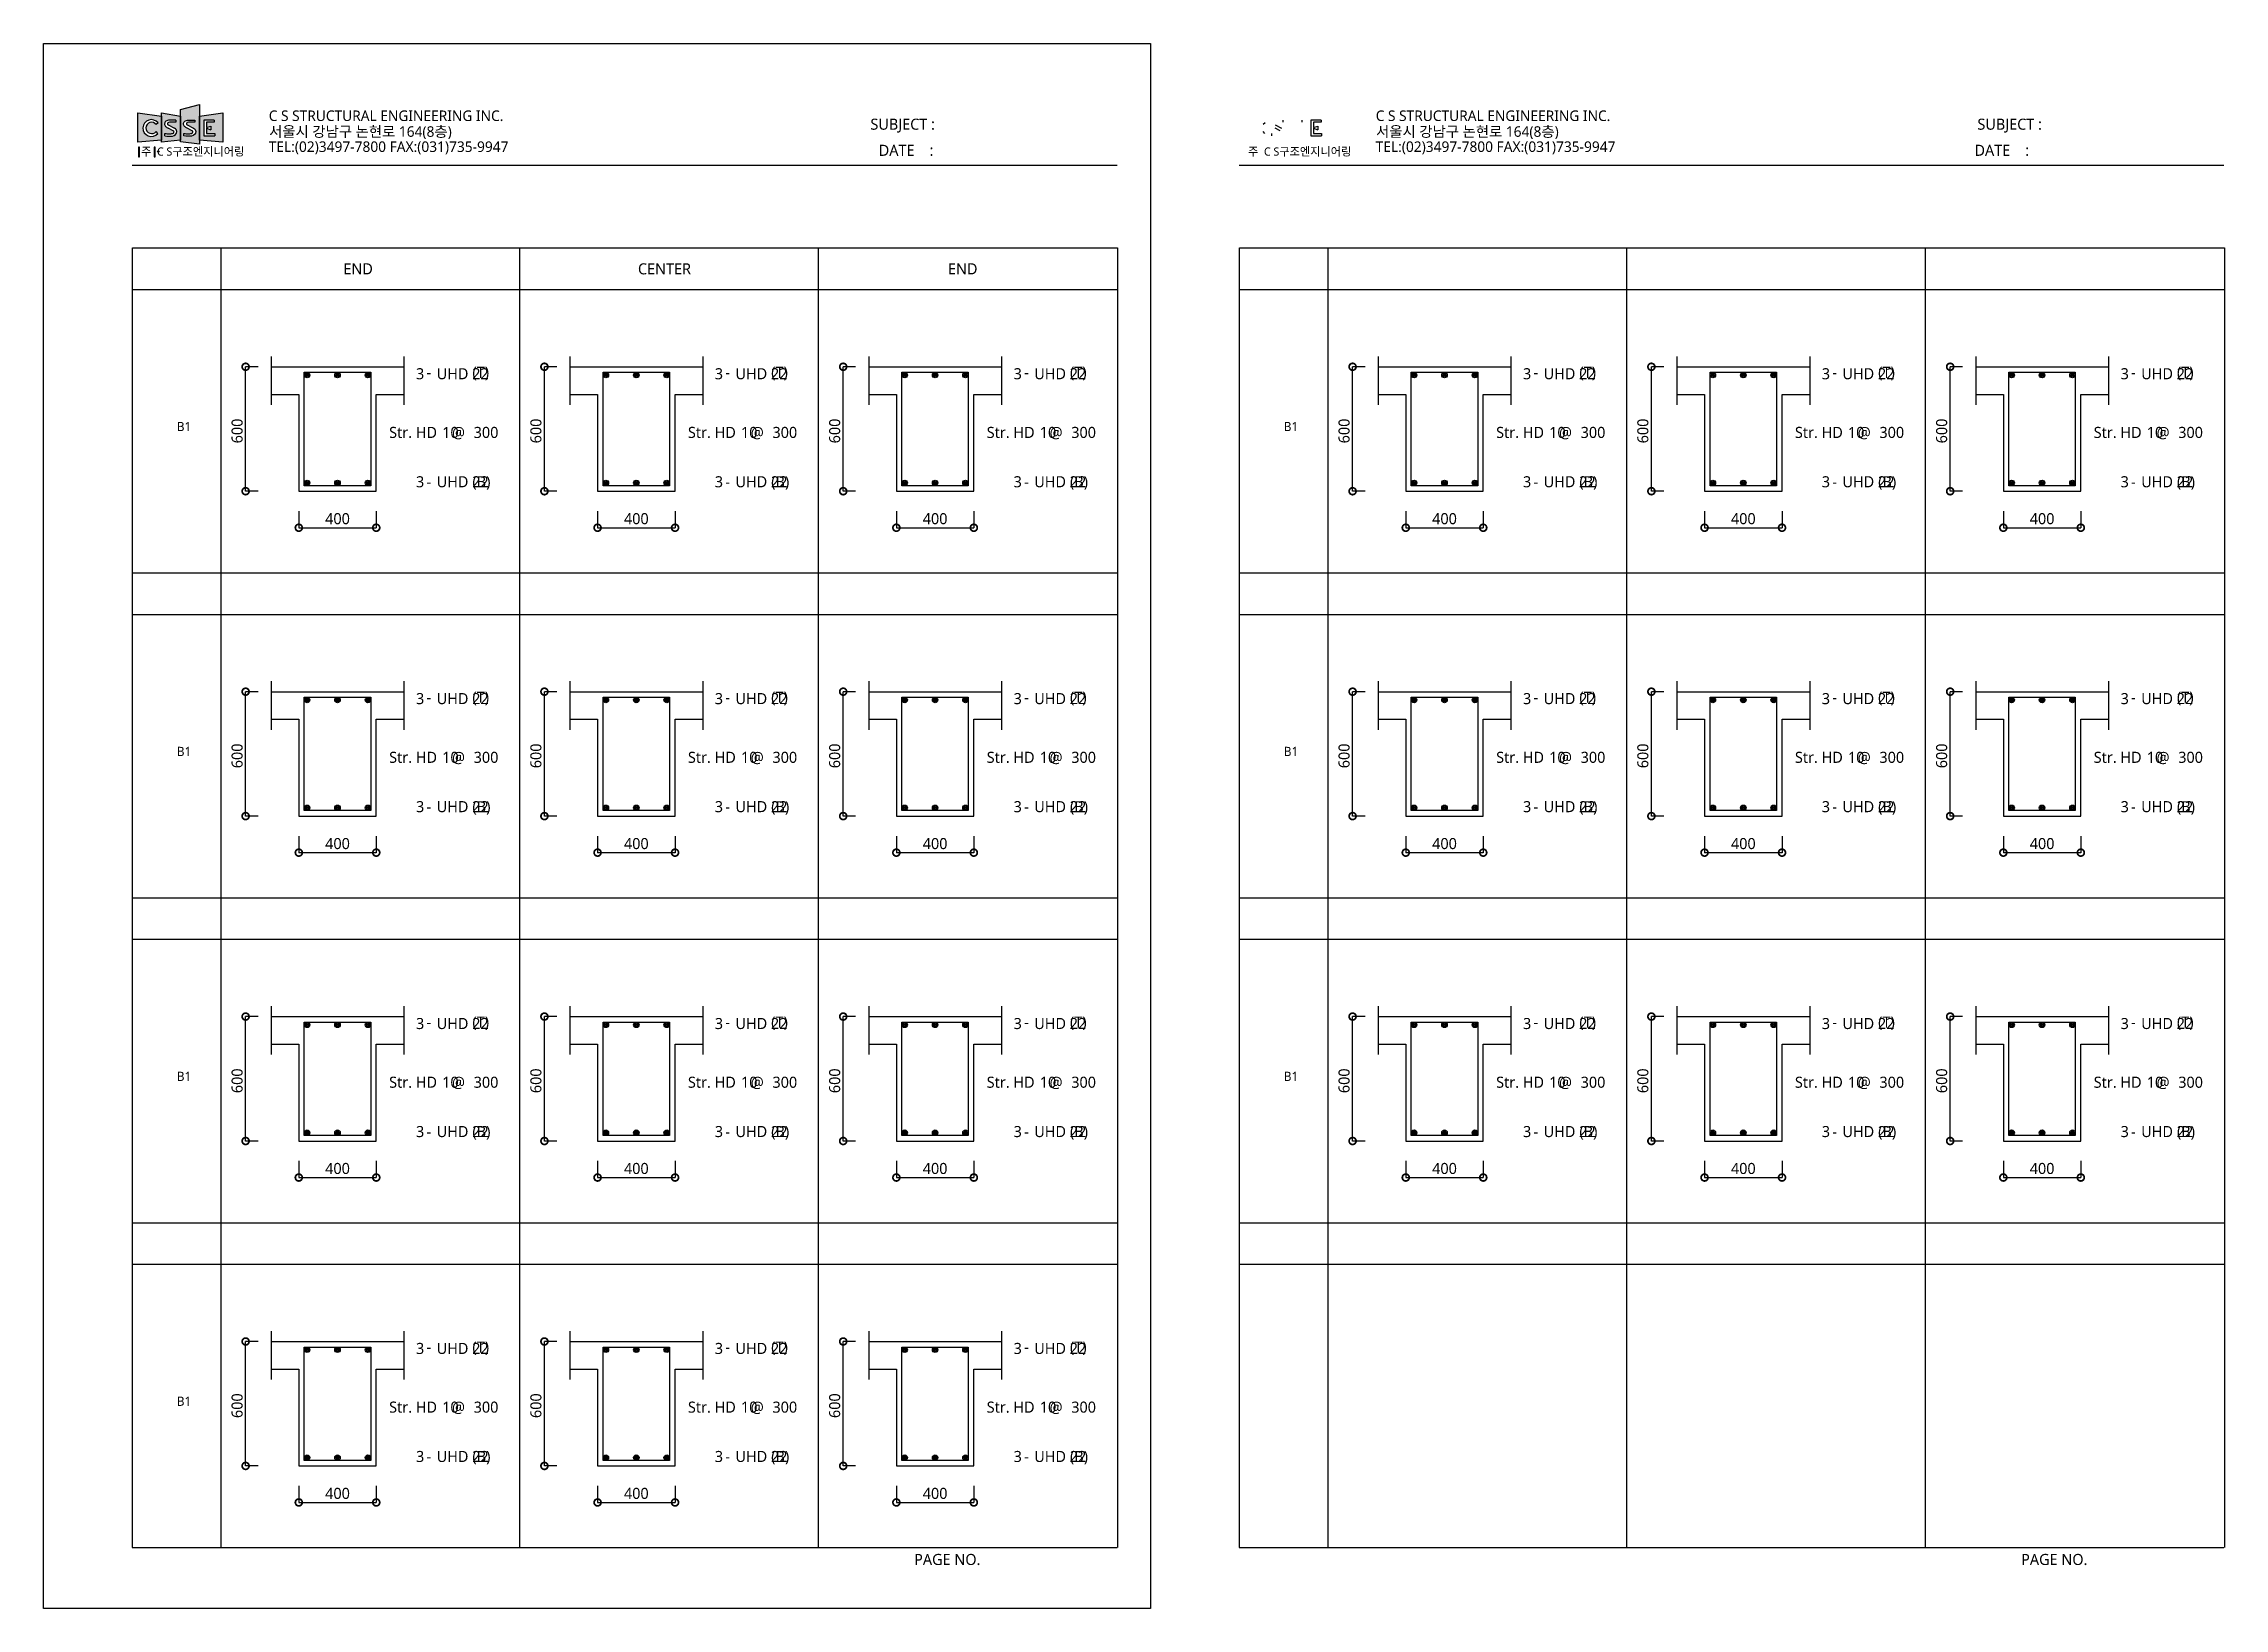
# Model space of a CAD drawing. Extents: x 0 to 7883, y 0 to 5659.
import ezdxf

# ---------------------------------------------------------------- set-up
doc = ezdxf.new("R2010")
doc.units = 0
doc.header["$LTSCALE"] = 50
doc.header["$MEASUREMENT"] = 0
doc.layers.get('0').update_dxf_attribs({"linetype": 'CONTINUOUS'})
for name, color, linetype in [('2', 2, 'CONTINUOUS'), ('DIM', 7, 'CONTINUOUS'), ('edit', 1, 'CONTINUOUS'), ('H', 9, 'CONTINUOUS'), ('TEXT', 3, 'CONTINUOUS')]:
    doc.layers.add(name, color=color, linetype=linetype)
doc.styles.add('12', font='malgun.ttf')

msp = doc.modelspace()

# ---------------------------------------------------------------- texts
at = {"style": '12'}
for s, height, p in [('C S STRUCTURAL ENGINEERING INC.', 38.108, (813.8, 5379.1)), ('서울시 강남구 논현로 164(8층)', 38.108, (815, 5321.9)), ('SUBJECT : ', 40, (2988.6, 5347.6)), ('C S STRUCTURAL ENGINEERING INC.', 38.108, (4815.1, 5379.1)), ('서울시 강남구 논현로 164(8층)', 38.108, (4816.3, 5321.9)), ('SUBJECT :', 40, (6990, 5347.6)), ('주  C S구조엔지니어링', 29.633, (352.3, 5253.8)), ('TEL:(02)3497-7800 FAX:(031)735-9947', 38.108, (813.6, 5267.2)), ('   DATE    : ', 40, (2978.1, 5253.1)), ('주  C S구조엔지니어링', 29.633, (4353.7, 5253.8)), ('TEL:(02)3497-7800 FAX:(031)735-9947', 38.108, (4814.9, 5267.2)), ('DATE    :', 40, (6979.4, 5253.1)), ('PAGE NO.', 40, (3146.7, 157)), ('PAGE NO.', 40, (7148.1, 157))]:
    msp.add_text(s, height=height, dxfattribs=at).set_placement(p)
at = {"layer": 'edit', "style": '12'}
for s, height, p in [('END', 40, (1083.5, 4824.5)), ('CENTER', 40, (2148.3, 4824.5)), ('END', 40, (3269, 4824.5)), ('3', 40, (1346.1, 4445.2)), ('UHD 22', 40, (1420.8, 4445.2)), ('3', 40, (2426.1, 4445.2)), ('UHD 22', 40, (2500.8, 4445.2)), ('3', 40, (3506.1, 4445.2)), ('UHD 22', 40, (3580.8, 4445.2)), ('3', 40, (5347.5, 4445.2)), ('UHD 22', 40, (5422.1, 4445.2)), ('3', 40, (6427.5, 4445.2)), ('UHD 22', 40, (6502.1, 4445.2)), ('3', 40, (7507.5, 4445.2)), ('UHD 22', 40, (7582.1, 4445.2)), ('B1', 33.33, (481.1, 4257.5)), ('10    300', 40, (1440.7, 4232.9)), ('10    300', 40, (2520.7, 4232.9)), ('10    300', 40, (3600.7, 4232.9)), ('B1', 33.33, (4482.4, 4257.5)), ('10    300', 40, (5442, 4232.9)), ('10    300', 40, (6522, 4232.9)), ('10    300', 40, (7602, 4232.9)), ('3', 40, (1346.1, 4054.5)), ('UHD 22', 40, (1420.8, 4054.5)), ('3', 40, (2426.1, 4054.5)), ('UHD 22', 40, (2500.8, 4054.5)), ('3', 40, (3506.1, 4054.5)), ('UHD 22', 40, (3580.8, 4054.5)), ('3', 40, (5347.5, 4054.5)), ('UHD 22', 40, (5422.1, 4054.5)), ('3', 40, (6427.5, 4054.5)), ('UHD 22', 40, (6502.1, 4054.5)), ('3', 40, (7507.5, 4054.5)), ('UHD 22', 40, (7582.1, 4054.5)), ('400', 40, (1017.7, 3921)), ('400', 40, (2097.7, 3921)), ('400', 40, (3177.7, 3921)), ('400', 40, (5019.1, 3921)), ('400', 40, (6099.1, 3921)), ('400', 40, (7179.1, 3921)), ('3', 40, (1346.1, 3270.2)), ('UHD 22', 40, (1420.8, 3270.2)), ('3', 40, (2426.1, 3270.2)), ('UHD 22', 40, (2500.8, 3270.2)), ('3', 40, (3506.1, 3270.2)), ('UHD 22', 40, (3580.8, 3270.2)), ('3', 40, (5347.5, 3270.2)), ('UHD 22', 40, (5422.1, 3270.2)), ('3', 40, (6427.5, 3270.2)), ('UHD 22', 40, (6502.1, 3270.2)), ('3', 40, (7507.5, 3270.2)), ('UHD 22', 40, (7582.1, 3270.2)), ('B1', 33.33, (481.1, 3082.5)), ('10    300', 40, (1440.7, 3057.9)), ('10    300', 40, (2520.7, 3057.9)), ('10    300', 40, (3600.7, 3057.9)), ('B1', 33.33, (4482.4, 3082.5)), ('10    300', 40, (5442, 3057.9)), ('10    300', 40, (6522, 3057.9)), ('10    300', 40, (7602, 3057.9)), ('3', 40, (1346.1, 2879.5)), ('UHD 22', 40, (1420.8, 2879.5)), ('3', 40, (2426.1, 2879.5)), ('UHD 22', 40, (2500.8, 2879.5)), ('3', 40, (3506.1, 2879.5)), ('UHD 22', 40, (3580.8, 2879.5)), ('3', 40, (5347.5, 2879.5)), ('UHD 22', 40, (5422.1, 2879.5)), ('3', 40, (6427.5, 2879.5)), ('UHD 22', 40, (6502.1, 2879.5)), ('3', 40, (7507.5, 2879.5)), ('UHD 22', 40, (7582.1, 2879.5)), ('400', 40, (1017.7, 2746)), ('400', 40, (2097.7, 2746)), ('400', 40, (3177.7, 2746)), ('400', 40, (5019.1, 2746)), ('400', 40, (6099.1, 2746)), ('400', 40, (7179.1, 2746)), ('3', 40, (1346.1, 2095.2)), ('UHD 22', 40, (1420.8, 2095.2)), ('3', 40, (2426.1, 2095.2)), ('UHD 22', 40, (2500.8, 2095.2)), ('3', 40, (3506.1, 2095.2)), ('UHD 22', 40, (3580.8, 2095.2)), ('3', 40, (5347.5, 2095.2)), ('UHD 22', 40, (5422.1, 2095.2)), ('3', 40, (6427.5, 2095.2)), ('UHD 22', 40, (6502.1, 2095.2)), ('3', 40, (7507.5, 2095.2)), ('UHD 22', 40, (7582.1, 2095.2)), ('B1', 33.33, (481.1, 1907.5)), ('10    300', 40, (1440.7, 1882.9)), ('10    300', 40, (2520.7, 1882.9)), ('10    300', 40, (3600.7, 1882.9)), ('B1', 33.33, (4482.4, 1907.5)), ('10    300', 40, (5442, 1882.9)), ('10    300', 40, (6522, 1882.9)), ('10    300', 40, (7602, 1882.9)), ('3', 40, (1346.1, 1704.5)), ('UHD 22', 40, (1420.8, 1704.5)), ('3', 40, (2426.1, 1704.5)), ('UHD 22', 40, (2500.8, 1704.5)), ('3', 40, (3506.1, 1704.5)), ('UHD 22', 40, (3580.8, 1704.5)), ('3', 40, (5347.5, 1704.5)), ('UHD 22', 40, (5422.1, 1704.5)), ('3', 40, (6427.5, 1704.5)), ('UHD 22', 40, (6502.1, 1704.5)), ('3', 40, (7507.5, 1704.5)), ('UHD 22', 40, (7582.1, 1704.5)), ('400', 40, (1017.7, 1571)), ('400', 40, (2097.7, 1571)), ('400', 40, (3177.7, 1571)), ('400', 40, (5019.1, 1571)), ('400', 40, (6099.1, 1571)), ('400', 40, (7179.1, 1571)), ('3', 40, (1346.1, 920.2)), ('UHD 22', 40, (1420.8, 920.2)), ('3', 40, (2426.1, 920.2)), ('UHD 22', 40, (2500.8, 920.2)), ('3', 40, (3506.1, 920.2)), ('UHD 22', 40, (3580.8, 920.2)), ('B1', 33.33, (481.1, 732.5)), ('10    300', 40, (1440.7, 707.9)), ('10    300', 40, (2520.7, 707.9)), ('10    300', 40, (3600.7, 707.9)), ('3', 40, (1346.1, 529.5)), ('UHD 22', 40, (1420.8, 529.5)), ('3', 40, (2426.1, 529.5)), ('UHD 22', 40, (2500.8, 529.5)), ('3', 40, (3506.1, 529.5)), ('UHD 22', 40, (3580.8, 529.5)), ('400', 40, (1017.7, 396)), ('400', 40, (2097.7, 396)), ('400', 40, (3177.7, 396))]:
    msp.add_text(s, height=height, dxfattribs=at).set_placement(p)
for p in [(719.3, 4213.4), (1799.3, 4213.4), (2879.3, 4213.4), (4720.6, 4213.4), (5800.6, 4213.4), (6880.6, 4213.4), (719.3, 3038.4), (1799.3, 3038.4), (2879.3, 3038.4), (4720.6, 3038.4), (5800.6, 3038.4), (6880.6, 3038.4), (719.3, 1863.4), (1799.3, 1863.4), (2879.3, 1863.4), (4720.6, 1863.4), (5800.6, 1863.4), (6880.6, 1863.4), (719.3, 688.4), (1799.3, 688.4), (2879.3, 688.4)]:
    msp.add_text('600', height=40, rotation=90, dxfattribs=at).set_placement(p)
at = {"layer": 'TEXT', "style": '12'}
for s, p in [('-           (T)', (1384.2, 4450.2)), ('-           (T)', (2464.2, 4450.2)), ('-           (T)', (3544.2, 4450.2)), ('-           (T)', (5385.5, 4450.2)), ('-           (T)', (6465.5, 4450.2)), ('-           (T)', (7545.5, 4450.2)), ('Str. HD    @', (1249, 4232.9)), ('Str. HD    @', (2329, 4232.9)), ('Str. HD    @', (3409, 4232.9)), ('Str. HD    @', (5250.4, 4232.9)), ('Str. HD    @', (6330.4, 4232.9)), ('Str. HD    @', (7410.4, 4232.9)), ('-           (B)', (1384.2, 4054.3)), ('-           (B)', (2464.2, 4054.3)), ('-           (B)', (3544.2, 4054.3)), ('-           (B)', (5385.5, 4054.3)), ('-           (B)', (6465.5, 4054.3)), ('-           (B)', (7545.5, 4054.3)), ('-           (T)', (1384.2, 3275.2)), ('-           (T)', (2464.2, 3275.2)), ('-           (T)', (3544.2, 3275.2)), ('-           (T)', (5385.5, 3275.2)), ('-           (T)', (6465.5, 3275.2)), ('-           (T)', (7545.5, 3275.2)), ('Str. HD    @', (1249, 3057.9)), ('Str. HD    @', (2329, 3057.9)), ('Str. HD    @', (3409, 3057.9)), ('Str. HD    @', (5250.4, 3057.9)), ('Str. HD    @', (6330.4, 3057.9)), ('Str. HD    @', (7410.4, 3057.9)), ('-           (B)', (1384.2, 2879.3)), ('-           (B)', (2464.2, 2879.3)), ('-           (B)', (3544.2, 2879.3)), ('-           (B)', (5385.5, 2879.3)), ('-           (B)', (6465.5, 2879.3)), ('-           (B)', (7545.5, 2879.3)), ('-           (T)', (1384.2, 2100.2)), ('-           (T)', (2464.2, 2100.2)), ('-           (T)', (3544.2, 2100.2)), ('-           (T)', (5385.5, 2100.2)), ('-           (T)', (6465.5, 2100.2)), ('-           (T)', (7545.5, 2100.2)), ('Str. HD    @', (1249, 1882.9)), ('Str. HD    @', (2329, 1882.9)), ('Str. HD    @', (3409, 1882.9)), ('Str. HD    @', (5250.4, 1882.9)), ('Str. HD    @', (6330.4, 1882.9)), ('Str. HD    @', (7410.4, 1882.9)), ('-           (B)', (1384.2, 1704.3)), ('-           (B)', (2464.2, 1704.3)), ('-           (B)', (3544.2, 1704.3)), ('-           (B)', (5385.5, 1704.3)), ('-           (B)', (6465.5, 1704.3)), ('-           (B)', (7545.5, 1704.3)), ('-           (T)', (1384.2, 925.2)), ('-           (T)', (2464.2, 925.2)), ('-           (T)', (3544.2, 925.2)), ('Str. HD    @', (1249, 707.9)), ('Str. HD    @', (2329, 707.9)), ('Str. HD    @', (3409, 707.9)), ('-           (B)', (1384.2, 529.3)), ('-           (B)', (2464.2, 529.3)), ('-           (B)', (3544.2, 529.3))]:
    msp.add_text(s, height=40, dxfattribs=at).set_placement(p)

# ---------------------------------------------------------------- blocks, each defined once
blk = doc.blocks.new('_DOTSMALL')
at = {"color": 0, "linetype": 'ByBlock', "const_width": 0.5}
blk.add_lwpolyline([(-0.0625, 0, 1), (0.0625, 0, 1)], format="xyb", close=True, dxfattribs=at)

# ---------------------------------------------------------------- hatches: boundary and pattern name
h = msp.add_hatch(color=256)
h.paths.add_polyline_path([(425.8, 5396), (341.1, 5409), (341.1, 5302.3), (425.8, 5310.3)])
h.paths.add_polyline_path([(413.7, 5372, 2.814949), (412.4, 5333.5), (406.5, 5341, -2.948244), (407.2, 5366)], flags=16)
h = msp.add_hatch(color=256)
h.paths.add_polyline_path([(494.3, 5396), (425.8, 5409), (425.8, 5302.3), (494.3, 5310.3)])
h.paths.add_polyline_path([(466.3, 5324.8, 0.375196), (481.9, 5341.4, 0.23206), (473.3, 5353), (450, 5365, -0.621378), (450.9, 5373.5, -0.086582), (459.7, 5375.2, -0.013881), (478, 5374.5), (478, 5382, 0.011548), (455.3, 5382.6, 0.168477), (441.9, 5378, 0.234186), (437.4, 5368.9, 0.000003), (437.4, 5368.9, 0.004726), (437.4, 5368.7, 0.255382), (441.1, 5359.5, 0.06014), (450, 5353), (468.4, 5344.1, -0.288527), (471.3, 5339.6, -0.348562), (467.2, 5334, -0.069121), (454, 5332.9, -0.055516), (438.1, 5334.3), (438.1, 5325.2, 0.049399)], flags=16)
h = msp.add_hatch(color=256)
h.paths.add_polyline_path([(563.1, 5438.5), (494.3, 5420.7), (494.3, 5303.2), (563.1, 5295.4)])
h.paths.add_polyline_path([(546.5, 5382), (546.5, 5374.5, 0.013881), (528.2, 5375.2, 0.08874), (519.2, 5373.5, 0.605403), (518.4, 5365), (541.7, 5353, -0.23219), (550.4, 5341.4, -0.384597), (534.2, 5324.7, -0.048404), (506.6, 5325.2), (506.6, 5334.3, 0.055516), (522.4, 5332.9, 0.069121), (535.7, 5334, 0.348562), (539.8, 5339.6, 0.283388), (537, 5344), (518.5, 5353, -0.06014), (509.6, 5359.5, -0.255382), (505.9, 5368.7, -0.23918), (510.4, 5378, -0.17187), (524.1, 5382.6, -0.011402)], flags=16)
h = msp.add_hatch(color=256)
h.paths.add_polyline_path([(648.4, 5302.3), (648.4, 5409), (563.1, 5396), (563.1, 5310.3)])
h.paths.add_polyline_path([(579.7, 5325.3), (579.7, 5382.5), (616.3, 5382.5), (616.3, 5375.4), (588.5, 5375.4), (588.5, 5355.6), (604.8, 5360.6), (604.8, 5347.7), (588.5, 5352.6), (588.5, 5333.5), (618.3, 5333.5), (618.3, 5325.3)], flags=16)
for points in [[(346.6, 5284.4), (342.5, 5284.4), (342.5, 5249.5), (346.6, 5249.5)], [(403.7, 5284.4), (399.6, 5284.4), (399.6, 5249.5), (403.7, 5249.5)]]:
    msp.add_hatch(color=256).paths.add_polyline_path(points)
h = msp.add_hatch(color=256)
edge = h.paths.add_edge_path()
edge.add_arc((414.5, 5268.8), 2.96, 0, 360)

# ---------------------------------------------------------------- linework, layer by layer
for p, q in [((413.7, 5372), (407.2, 5366)), ((450, 5365), (473.3, 5353)), ((478, 5382), (478, 5374.5)), ((546.5, 5382), (546.5, 5374.5)), ((616.3, 5382.5), (579.7, 5382.5)), ((579.7, 5382.5), (579.7, 5325.3)), ((616.3, 5375.4), (588.5, 5375.4)), ((588.5, 5375.4), (588.5, 5355.6)), ((588.5, 5355.6), (604.8, 5360.6)), ((604.8, 5360.6), (604.8, 5347.7)), ((616.3, 5382.5), (616.3, 5375.4)), ((4415, 5372), (4408.5, 5366)), ((4451.3, 5365), (4474.6, 5353)), ((4479.3, 5382), (4479.3, 5374.5)), ((4547.8, 5382), (4547.8, 5374.5)), ((4617.6, 5382.5), (4581.1, 5382.5)), ((4581.1, 5382.5), (4581.1, 5325.3)), ((4617.6, 5375.4), (4589.9, 5375.4)), ((4589.9, 5375.4), (4589.9, 5355.6)), ((4589.9, 5355.6), (4606.1, 5360.6)), ((4606.1, 5360.6), (4606.1, 5347.7)), ((4617.6, 5382.5), (4617.6, 5375.4)), ((412.4, 5333.5), (406.5, 5341)), ((438.1, 5325.2), (438.1, 5334.3)), ((468.4, 5344.1), (450, 5353)), ((579.7, 5325.3), (618.3, 5325.3)), ((588.5, 5352.6), (604.8, 5347.7)), ((588.5, 5352.6), (588.5, 5333.5)), ((588.5, 5333.5), (618.3, 5333.5)), ((618.3, 5333.5), (618.3, 5325.3)), ((4413.8, 5333.5), (4407.9, 5341)), ((4439.4, 5325.2), (4439.4, 5334.3)), ((4469.8, 5344.1), (4451.3, 5353)), ((4581.1, 5325.3), (4619.6, 5325.3)), ((4589.9, 5352.6), (4606.1, 5347.7)), ((4589.9, 5352.6), (4589.9, 5333.5)), ((4589.9, 5333.5), (4619.6, 5333.5)), ((4619.6, 5333.5), (4619.6, 5325.3)), ((320, 5219), (3880, 5219)), ((4321.3, 5219), (7881.3, 5219)), ((321.3, 4920), (3881.3, 4920)), ((321.3, 220), (321.3, 4920)), ((641.3, 220), (641.3, 4920)), ((1721.3, 220), (1721.3, 4920)), ((2801.3, 220), (2801.3, 4920)), ((3881.3, 4920), (3881.3, 220)), ((4322.7, 4920), (7882.7, 4920)), ((4322.7, 220), (4322.7, 4920)), ((4642.7, 220), (4642.7, 4920)), ((5722.7, 220), (5722.7, 4920)), ((6802.7, 220), (6802.7, 4920)), ((7882.7, 4920), (7882.7, 220)), ((321.3, 4770), (3881.3, 4770)), ((4322.7, 4770), (7882.7, 4770)), ((822.4, 4490.3), (1302.4, 4490.3)), ((1902.4, 4490.3), (2382.4, 4490.3)), ((2982.4, 4490.3), (3462.4, 4490.3)), ((4823.7, 4490.3), (5303.7, 4490.3)), ((5903.7, 4490.3), (6383.7, 4490.3)), ((6983.7, 4490.3), (7463.7, 4490.3)), ((822.4, 4390.3), (922.4, 4390.3)), ((922.4, 4390.3), (922.4, 4040.3)), ((1202.4, 4040.3), (1202.4, 4390.3)), ((1202.4, 4390.3), (1302.4, 4390.3)), ((1902.4, 4390.3), (2002.4, 4390.3)), ((2002.4, 4390.3), (2002.4, 4040.3)), ((2282.4, 4040.3), (2282.4, 4390.3)), ((2282.4, 4390.3), (2382.4, 4390.3)), ((2982.4, 4390.3), (3082.4, 4390.3)), ((3082.4, 4390.3), (3082.4, 4040.3)), ((3362.4, 4040.3), (3362.4, 4390.3)), ((3362.4, 4390.3), (3462.4, 4390.3)), ((4823.7, 4390.3), (4923.7, 4390.3)), ((4923.7, 4390.3), (4923.7, 4040.3)), ((5203.7, 4040.3), (5203.7, 4390.3)), ((5203.7, 4390.3), (5303.7, 4390.3)), ((5903.7, 4390.3), (6003.7, 4390.3)), ((6003.7, 4390.3), (6003.7, 4040.3)), ((6283.7, 4040.3), (6283.7, 4390.3)), ((6283.7, 4390.3), (6383.7, 4390.3)), ((6983.7, 4390.3), (7083.7, 4390.3)), ((7083.7, 4390.3), (7083.7, 4040.3)), ((7363.7, 4040.3), (7363.7, 4390.3)), ((7363.7, 4390.3), (7463.7, 4390.3)), ((922.4, 4040.3), (1202.4, 4040.3)), ((2002.4, 4040.3), (2282.4, 4040.3)), ((3082.4, 4040.3), (3362.4, 4040.3)), ((4923.7, 4040.3), (5203.7, 4040.3)), ((6003.7, 4040.3), (6283.7, 4040.3)), ((7083.7, 4040.3), (7363.7, 4040.3)), ((321.3, 3745), (3881.3, 3745)), ((4322.7, 3745), (7882.7, 3745)), ((321.3, 3595), (3881.3, 3595)), ((4322.7, 3595), (7882.7, 3595)), ((822.4, 3315.3), (1302.4, 3315.3)), ((1902.4, 3315.3), (2382.4, 3315.3)), ((2982.4, 3315.3), (3462.4, 3315.3)), ((4823.7, 3315.3), (5303.7, 3315.3)), ((5903.7, 3315.3), (6383.7, 3315.3)), ((6983.7, 3315.3), (7463.7, 3315.3)), ((822.4, 3215.3), (922.4, 3215.3)), ((922.4, 3215.3), (922.4, 2865.3)), ((1202.4, 2865.3), (1202.4, 3215.3)), ((1202.4, 3215.3), (1302.4, 3215.3)), ((1902.4, 3215.3), (2002.4, 3215.3)), ((2002.4, 3215.3), (2002.4, 2865.3)), ((2282.4, 2865.3), (2282.4, 3215.3)), ((2282.4, 3215.3), (2382.4, 3215.3)), ((2982.4, 3215.3), (3082.4, 3215.3)), ((3082.4, 3215.3), (3082.4, 2865.3)), ((3362.4, 2865.3), (3362.4, 3215.3)), ((3362.4, 3215.3), (3462.4, 3215.3)), ((4823.7, 3215.3), (4923.7, 3215.3)), ((4923.7, 3215.3), (4923.7, 2865.3)), ((5203.7, 2865.3), (5203.7, 3215.3)), ((5203.7, 3215.3), (5303.7, 3215.3)), ((5903.7, 3215.3), (6003.7, 3215.3)), ((6003.7, 3215.3), (6003.7, 2865.3)), ((6283.7, 2865.3), (6283.7, 3215.3)), ((6283.7, 3215.3), (6383.7, 3215.3)), ((6983.7, 3215.3), (7083.7, 3215.3)), ((7083.7, 3215.3), (7083.7, 2865.3)), ((7363.7, 2865.3), (7363.7, 3215.3)), ((7363.7, 3215.3), (7463.7, 3215.3)), ((922.4, 2865.3), (1202.4, 2865.3)), ((2002.4, 2865.3), (2282.4, 2865.3)), ((3082.4, 2865.3), (3362.4, 2865.3)), ((4923.7, 2865.3), (5203.7, 2865.3)), ((6003.7, 2865.3), (6283.7, 2865.3)), ((7083.7, 2865.3), (7363.7, 2865.3)), ((321.3, 2570), (3881.3, 2570)), ((4322.7, 2570), (7882.7, 2570)), ((321.3, 2420), (3881.3, 2420)), ((4322.7, 2420), (7882.7, 2420)), ((822.4, 2140.3), (1302.4, 2140.3)), ((1902.4, 2140.3), (2382.4, 2140.3)), ((2982.4, 2140.3), (3462.4, 2140.3)), ((4823.7, 2140.3), (5303.7, 2140.3)), ((5903.7, 2140.3), (6383.7, 2140.3)), ((6983.7, 2140.3), (7463.7, 2140.3)), ((822.4, 2040.3), (922.4, 2040.3)), ((922.4, 2040.3), (922.4, 1690.3)), ((1202.4, 1690.3), (1202.4, 2040.3)), ((1202.4, 2040.3), (1302.4, 2040.3)), ((1902.4, 2040.3), (2002.4, 2040.3)), ((2002.4, 2040.3), (2002.4, 1690.3)), ((2282.4, 1690.3), (2282.4, 2040.3)), ((2282.4, 2040.3), (2382.4, 2040.3)), ((2982.4, 2040.3), (3082.4, 2040.3)), ((3082.4, 2040.3), (3082.4, 1690.3)), ((3362.4, 1690.3), (3362.4, 2040.3)), ((3362.4, 2040.3), (3462.4, 2040.3)), ((4823.7, 2040.3), (4923.7, 2040.3)), ((4923.7, 2040.3), (4923.7, 1690.3)), ((5203.7, 1690.3), (5203.7, 2040.3)), ((5203.7, 2040.3), (5303.7, 2040.3)), ((5903.7, 2040.3), (6003.7, 2040.3)), ((6003.7, 2040.3), (6003.7, 1690.3)), ((6283.7, 1690.3), (6283.7, 2040.3)), ((6283.7, 2040.3), (6383.7, 2040.3)), ((6983.7, 2040.3), (7083.7, 2040.3)), ((7083.7, 2040.3), (7083.7, 1690.3)), ((7363.7, 1690.3), (7363.7, 2040.3)), ((7363.7, 2040.3), (7463.7, 2040.3)), ((922.4, 1690.3), (1202.4, 1690.3)), ((2002.4, 1690.3), (2282.4, 1690.3)), ((3082.4, 1690.3), (3362.4, 1690.3)), ((4923.7, 1690.3), (5203.7, 1690.3)), ((6003.7, 1690.3), (6283.7, 1690.3)), ((7083.7, 1690.3), (7363.7, 1690.3)), ((321.3, 1395), (3881.3, 1395)), ((4322.7, 1395), (7882.7, 1395)), ((321.3, 1245), (3881.3, 1245)), ((4322.7, 1245), (7882.7, 1245)), ((822.4, 965.3), (1302.4, 965.3)), ((1902.4, 965.3), (2382.4, 965.3)), ((2982.4, 965.3), (3462.4, 965.3)), ((822.4, 865.3), (922.4, 865.3)), ((922.4, 865.3), (922.4, 515.3)), ((1202.4, 515.3), (1202.4, 865.3)), ((1202.4, 865.3), (1302.4, 865.3)), ((1902.4, 865.3), (2002.4, 865.3)), ((2002.4, 865.3), (2002.4, 515.3)), ((2282.4, 515.3), (2282.4, 865.3)), ((2282.4, 865.3), (2382.4, 865.3)), ((2982.4, 865.3), (3082.4, 865.3)), ((3082.4, 865.3), (3082.4, 515.3)), ((3362.4, 515.3), (3362.4, 865.3)), ((3362.4, 865.3), (3462.4, 865.3)), ((922.4, 515.3), (1202.4, 515.3)), ((2002.4, 515.3), (2282.4, 515.3)), ((3082.4, 515.3), (3362.4, 515.3)), ((3880, 219), (320, 219)), ((7881.3, 219), (4321.3, 219))]:
    msp.add_line(p, q)
for points in [[(0, 5659), (4001.3, 5659), (4001.3, 0), (0, 0)], [(341.1, 5302.3), (341.1, 5409), (425.8, 5396), (425.8, 5310.3)], [(425.8, 5302.3), (425.8, 5409), (494.3, 5396), (494.3, 5310.3)], [(494.3, 5303.2), (494.3, 5420.7), (563.1, 5438.5), (563.1, 5295.4)], [(563.1, 5310.3), (563.1, 5396), (648.4, 5409), (648.4, 5302.3)], [(346.6, 5284.4), (342.5, 5284.4), (342.5, 5249.5), (346.6, 5249.5)], [(403.7, 5284.4), (399.6, 5284.4), (399.6, 5249.5), (403.7, 5249.5)]]:
    msp.add_lwpolyline(points, close=True)
msp.add_lwpolyline([(546.5, 5374.5, 0.013881), (528.2, 5375.2, 0.086582), (519.4, 5373.5, 0.621378), (518.4, 5365), (541.8, 5353, -0.23206), (550.4, 5341.4, -0.375196), (534.8, 5324.8, -0.049399), (506.6, 5325.2), (506.6, 5334.3, 0.055516), (522.4, 5332.9, 0.069121), (535.7, 5334, 0.348562), (539.8, 5339.6, 0.288527), (536.9, 5344.1), (518.5, 5353, -0.06014), (509.6, 5359.5, -0.255382), (505.9, 5368.7, -0.23918), (510.4, 5378, -0.168477), (523.8, 5382.6, -0.011548), (546.5, 5382)], format="xyb")
for centre, radius in [((414.5, 5268.8), 2.96), ((952.4, 4460.3), 10), ((952.4, 4460.3), 7), ((952.4, 4460.3), 4), ((952.4, 4460.3), 1), ((1062.4, 4460.3), 10), ((1062.4, 4460.3), 7), ((1062.4, 4460.3), 4), ((1062.4, 4460.3), 1), ((1172.4, 4460.3), 10), ((1172.4, 4460.3), 7), ((1172.4, 4460.3), 4), ((1172.4, 4460.3), 1), ((2032.4, 4460.3), 10), ((2032.4, 4460.3), 7), ((2032.4, 4460.3), 4), ((2032.4, 4460.3), 1), ((2142.4, 4460.3), 10), ((2142.4, 4460.3), 7), ((2142.4, 4460.3), 4), ((2142.4, 4460.3), 1), ((2252.4, 4460.3), 10), ((2252.4, 4460.3), 7), ((2252.4, 4460.3), 4), ((2252.4, 4460.3), 1), ((3112.4, 4460.3), 10), ((3112.4, 4460.3), 7), ((3112.4, 4460.3), 4), ((3112.4, 4460.3), 1), ((3222.4, 4460.3), 10), ((3222.4, 4460.3), 7), ((3222.4, 4460.3), 4), ((3222.4, 4460.3), 1), ((3332.4, 4460.3), 10), ((3332.4, 4460.3), 7), ((3332.4, 4460.3), 4), ((3332.4, 4460.3), 1), ((4953.7, 4460.3), 10), ((4953.7, 4460.3), 7), ((4953.7, 4460.3), 4), ((4953.7, 4460.3), 1), ((5063.7, 4460.3), 10), ((5063.7, 4460.3), 7), ((5063.7, 4460.3), 4), ((5063.7, 4460.3), 1), ((5173.7, 4460.3), 10), ((5173.7, 4460.3), 7), ((5173.7, 4460.3), 4), ((5173.7, 4460.3), 1), ((6033.7, 4460.3), 10), ((6033.7, 4460.3), 7), ((6033.7, 4460.3), 4), ((6033.7, 4460.3), 1), ((6143.7, 4460.3), 10), ((6143.7, 4460.3), 7), ((6143.7, 4460.3), 4), ((6143.7, 4460.3), 1), ((6253.7, 4460.3), 10), ((6253.7, 4460.3), 7), ((6253.7, 4460.3), 4), ((6253.7, 4460.3), 1), ((7113.7, 4460.3), 10), ((7113.7, 4460.3), 7), ((7113.7, 4460.3), 4), ((7113.7, 4460.3), 1), ((7223.7, 4460.3), 10), ((7223.7, 4460.3), 7), ((7223.7, 4460.3), 4), ((7223.7, 4460.3), 1), ((7333.7, 4460.3), 10), ((7333.7, 4460.3), 7), ((7333.7, 4460.3), 4), ((7333.7, 4460.3), 1), ((952.4, 4070.3), 10), ((952.4, 4070.3), 7), ((952.4, 4070.3), 4), ((952.4, 4070.3), 1), ((1062.4, 4070.3), 10), ((1062.4, 4070.3), 7), ((1062.4, 4070.3), 4), ((1062.4, 4070.3), 1), ((1172.4, 4070.3), 10), ((1172.4, 4070.3), 7), ((1172.4, 4070.3), 4), ((1172.4, 4070.3), 1), ((2032.4, 4070.3), 10), ((2032.4, 4070.3), 7), ((2032.4, 4070.3), 4), ((2032.4, 4070.3), 1), ((2142.4, 4070.3), 10), ((2142.4, 4070.3), 7), ((2142.4, 4070.3), 4), ((2142.4, 4070.3), 1), ((2252.4, 4070.3), 10), ((2252.4, 4070.3), 7), ((2252.4, 4070.3), 4), ((2252.4, 4070.3), 1), ((3112.4, 4070.3), 10), ((3112.4, 4070.3), 7), ((3112.4, 4070.3), 4), ((3112.4, 4070.3), 1), ((3222.4, 4070.3), 10), ((3222.4, 4070.3), 7), ((3222.4, 4070.3), 4), ((3222.4, 4070.3), 1), ((3332.4, 4070.3), 10), ((3332.4, 4070.3), 7), ((3332.4, 4070.3), 4), ((3332.4, 4070.3), 1), ((4953.7, 4070.3), 10), ((4953.7, 4070.3), 7), ((4953.7, 4070.3), 4), ((4953.7, 4070.3), 1), ((5063.7, 4070.3), 10), ((5063.7, 4070.3), 7), ((5063.7, 4070.3), 4), ((5063.7, 4070.3), 1), ((5173.7, 4070.3), 10), ((5173.7, 4070.3), 7), ((5173.7, 4070.3), 4), ((5173.7, 4070.3), 1), ((6033.7, 4070.3), 10), ((6033.7, 4070.3), 7), ((6033.7, 4070.3), 4), ((6033.7, 4070.3), 1), ((6143.7, 4070.3), 10), ((6143.7, 4070.3), 7), ((6143.7, 4070.3), 4), ((6143.7, 4070.3), 1), ((6253.7, 4070.3), 10), ((6253.7, 4070.3), 7), ((6253.7, 4070.3), 4), ((6253.7, 4070.3), 1), ((7113.7, 4070.3), 10), ((7113.7, 4070.3), 7), ((7113.7, 4070.3), 4), ((7113.7, 4070.3), 1), ((7223.7, 4070.3), 10), ((7223.7, 4070.3), 7), ((7223.7, 4070.3), 4), ((7223.7, 4070.3), 1), ((7333.7, 4070.3), 10), ((7333.7, 4070.3), 7), ((7333.7, 4070.3), 4), ((7333.7, 4070.3), 1), ((952.4, 3285.3), 10), ((952.4, 3285.3), 7), ((952.4, 3285.3), 4), ((952.4, 3285.3), 1), ((1062.4, 3285.3), 10), ((1062.4, 3285.3), 7), ((1062.4, 3285.3), 4), ((1062.4, 3285.3), 1), ((1172.4, 3285.3), 10), ((1172.4, 3285.3), 7), ((1172.4, 3285.3), 4), ((1172.4, 3285.3), 1), ((2032.4, 3285.3), 10), ((2032.4, 3285.3), 7), ((2032.4, 3285.3), 4), ((2032.4, 3285.3), 1), ((2142.4, 3285.3), 10), ((2142.4, 3285.3), 7), ((2142.4, 3285.3), 4), ((2142.4, 3285.3), 1), ((2252.4, 3285.3), 10), ((2252.4, 3285.3), 7), ((2252.4, 3285.3), 4), ((2252.4, 3285.3), 1), ((3112.4, 3285.3), 10), ((3112.4, 3285.3), 7), ((3112.4, 3285.3), 4), ((3112.4, 3285.3), 1), ((3222.4, 3285.3), 10), ((3222.4, 3285.3), 7), ((3222.4, 3285.3), 4), ((3222.4, 3285.3), 1), ((3332.4, 3285.3), 10), ((3332.4, 3285.3), 7), ((3332.4, 3285.3), 4), ((3332.4, 3285.3), 1), ((4953.7, 3285.3), 10), ((4953.7, 3285.3), 7), ((4953.7, 3285.3), 4), ((4953.7, 3285.3), 1), ((5063.7, 3285.3), 10), ((5063.7, 3285.3), 7), ((5063.7, 3285.3), 4), ((5063.7, 3285.3), 1), ((5173.7, 3285.3), 10), ((5173.7, 3285.3), 7), ((5173.7, 3285.3), 4), ((5173.7, 3285.3), 1), ((6033.7, 3285.3), 10), ((6033.7, 3285.3), 7), ((6033.7, 3285.3), 4), ((6033.7, 3285.3), 1), ((6143.7, 3285.3), 10), ((6143.7, 3285.3), 7), ((6143.7, 3285.3), 4), ((6143.7, 3285.3), 1), ((6253.7, 3285.3), 10), ((6253.7, 3285.3), 7), ((6253.7, 3285.3), 4), ((6253.7, 3285.3), 1), ((7113.7, 3285.3), 10), ((7113.7, 3285.3), 7), ((7113.7, 3285.3), 4), ((7113.7, 3285.3), 1), ((7223.7, 3285.3), 10), ((7223.7, 3285.3), 7), ((7223.7, 3285.3), 4), ((7223.7, 3285.3), 1), ((7333.7, 3285.3), 10), ((7333.7, 3285.3), 7), ((7333.7, 3285.3), 4), ((7333.7, 3285.3), 1), ((952.4, 2895.3), 10), ((952.4, 2895.3), 7), ((952.4, 2895.3), 4), ((952.4, 2895.3), 1), ((1062.4, 2895.3), 10), ((1062.4, 2895.3), 7), ((1062.4, 2895.3), 4), ((1062.4, 2895.3), 1), ((1172.4, 2895.3), 10), ((1172.4, 2895.3), 7), ((1172.4, 2895.3), 4), ((1172.4, 2895.3), 1), ((2032.4, 2895.3), 10), ((2032.4, 2895.3), 7), ((2032.4, 2895.3), 4), ((2032.4, 2895.3), 1), ((2142.4, 2895.3), 10), ((2142.4, 2895.3), 7), ((2142.4, 2895.3), 4), ((2142.4, 2895.3), 1), ((2252.4, 2895.3), 10), ((2252.4, 2895.3), 7), ((2252.4, 2895.3), 4), ((2252.4, 2895.3), 1), ((3112.4, 2895.3), 10), ((3112.4, 2895.3), 7), ((3112.4, 2895.3), 4), ((3112.4, 2895.3), 1), ((3222.4, 2895.3), 10), ((3222.4, 2895.3), 7), ((3222.4, 2895.3), 4), ((3222.4, 2895.3), 1), ((3332.4, 2895.3), 10), ((3332.4, 2895.3), 7), ((3332.4, 2895.3), 4), ((3332.4, 2895.3), 1), ((4953.7, 2895.3), 10), ((4953.7, 2895.3), 7), ((4953.7, 2895.3), 4), ((4953.7, 2895.3), 1), ((5063.7, 2895.3), 10), ((5063.7, 2895.3), 7), ((5063.7, 2895.3), 4), ((5063.7, 2895.3), 1), ((5173.7, 2895.3), 10), ((5173.7, 2895.3), 7), ((5173.7, 2895.3), 4), ((5173.7, 2895.3), 1), ((6033.7, 2895.3), 10), ((6033.7, 2895.3), 7), ((6033.7, 2895.3), 4), ((6033.7, 2895.3), 1), ((6143.7, 2895.3), 10), ((6143.7, 2895.3), 7), ((6143.7, 2895.3), 4), ((6143.7, 2895.3), 1), ((6253.7, 2895.3), 10), ((6253.7, 2895.3), 7), ((6253.7, 2895.3), 4), ((6253.7, 2895.3), 1), ((7113.7, 2895.3), 10), ((7113.7, 2895.3), 7), ((7113.7, 2895.3), 4), ((7113.7, 2895.3), 1), ((7223.7, 2895.3), 10), ((7223.7, 2895.3), 7), ((7223.7, 2895.3), 4), ((7223.7, 2895.3), 1), ((7333.7, 2895.3), 10), ((7333.7, 2895.3), 7), ((7333.7, 2895.3), 4), ((7333.7, 2895.3), 1), ((952.4, 2110.3), 10), ((952.4, 2110.3), 7), ((952.4, 2110.3), 4), ((952.4, 2110.3), 1), ((1062.4, 2110.3), 10), ((1062.4, 2110.3), 7), ((1062.4, 2110.3), 4), ((1062.4, 2110.3), 1), ((1172.4, 2110.3), 10), ((1172.4, 2110.3), 7), ((1172.4, 2110.3), 4), ((1172.4, 2110.3), 1), ((2032.4, 2110.3), 10), ((2032.4, 2110.3), 7), ((2032.4, 2110.3), 4), ((2032.4, 2110.3), 1), ((2142.4, 2110.3), 10), ((2142.4, 2110.3), 7), ((2142.4, 2110.3), 4), ((2142.4, 2110.3), 1), ((2252.4, 2110.3), 10), ((2252.4, 2110.3), 7), ((2252.4, 2110.3), 4), ((2252.4, 2110.3), 1), ((3112.4, 2110.3), 10), ((3112.4, 2110.3), 7), ((3112.4, 2110.3), 4), ((3112.4, 2110.3), 1), ((3222.4, 2110.3), 10), ((3222.4, 2110.3), 7), ((3222.4, 2110.3), 4), ((3222.4, 2110.3), 1), ((3332.4, 2110.3), 10), ((3332.4, 2110.3), 7), ((3332.4, 2110.3), 4), ((3332.4, 2110.3), 1), ((4953.7, 2110.3), 10), ((4953.7, 2110.3), 7), ((4953.7, 2110.3), 4), ((4953.7, 2110.3), 1), ((5063.7, 2110.3), 10), ((5063.7, 2110.3), 7), ((5063.7, 2110.3), 4), ((5063.7, 2110.3), 1), ((5173.7, 2110.3), 10), ((5173.7, 2110.3), 7), ((5173.7, 2110.3), 4), ((5173.7, 2110.3), 1), ((6033.7, 2110.3), 10), ((6033.7, 2110.3), 7), ((6033.7, 2110.3), 4), ((6033.7, 2110.3), 1), ((6143.7, 2110.3), 10), ((6143.7, 2110.3), 7), ((6143.7, 2110.3), 4), ((6143.7, 2110.3), 1), ((6253.7, 2110.3), 10), ((6253.7, 2110.3), 7), ((6253.7, 2110.3), 4), ((6253.7, 2110.3), 1), ((7113.7, 2110.3), 10), ((7113.7, 2110.3), 7), ((7113.7, 2110.3), 4), ((7113.7, 2110.3), 1), ((7223.7, 2110.3), 10), ((7223.7, 2110.3), 7), ((7223.7, 2110.3), 4), ((7223.7, 2110.3), 1), ((7333.7, 2110.3), 10), ((7333.7, 2110.3), 7), ((7333.7, 2110.3), 4), ((7333.7, 2110.3), 1), ((952.4, 1720.3), 10), ((952.4, 1720.3), 7), ((952.4, 1720.3), 4), ((952.4, 1720.3), 1), ((1062.4, 1720.3), 10), ((1062.4, 1720.3), 7), ((1062.4, 1720.3), 4), ((1062.4, 1720.3), 1), ((1172.4, 1720.3), 10), ((1172.4, 1720.3), 7), ((1172.4, 1720.3), 4), ((1172.4, 1720.3), 1), ((2032.4, 1720.3), 10), ((2032.4, 1720.3), 7), ((2032.4, 1720.3), 4), ((2032.4, 1720.3), 1), ((2142.4, 1720.3), 10), ((2142.4, 1720.3), 7), ((2142.4, 1720.3), 4), ((2142.4, 1720.3), 1), ((2252.4, 1720.3), 10), ((2252.4, 1720.3), 7), ((2252.4, 1720.3), 4), ((2252.4, 1720.3), 1), ((3112.4, 1720.3), 10), ((3112.4, 1720.3), 7), ((3112.4, 1720.3), 4), ((3112.4, 1720.3), 1), ((3222.4, 1720.3), 10), ((3222.4, 1720.3), 7), ((3222.4, 1720.3), 4), ((3222.4, 1720.3), 1), ((3332.4, 1720.3), 10), ((3332.4, 1720.3), 7), ((3332.4, 1720.3), 4), ((3332.4, 1720.3), 1), ((4953.7, 1720.3), 10), ((4953.7, 1720.3), 7), ((4953.7, 1720.3), 4), ((4953.7, 1720.3), 1), ((5063.7, 1720.3), 10), ((5063.7, 1720.3), 7), ((5063.7, 1720.3), 4), ((5063.7, 1720.3), 1), ((5173.7, 1720.3), 10), ((5173.7, 1720.3), 7), ((5173.7, 1720.3), 4), ((5173.7, 1720.3), 1), ((6033.7, 1720.3), 10), ((6033.7, 1720.3), 7), ((6033.7, 1720.3), 4), ((6033.7, 1720.3), 1), ((6143.7, 1720.3), 10), ((6143.7, 1720.3), 7), ((6143.7, 1720.3), 4), ((6143.7, 1720.3), 1), ((6253.7, 1720.3), 10), ((6253.7, 1720.3), 7), ((6253.7, 1720.3), 4), ((6253.7, 1720.3), 1), ((7113.7, 1720.3), 10), ((7113.7, 1720.3), 7), ((7113.7, 1720.3), 4), ((7113.7, 1720.3), 1), ((7223.7, 1720.3), 10), ((7223.7, 1720.3), 7), ((7223.7, 1720.3), 4), ((7223.7, 1720.3), 1), ((7333.7, 1720.3), 10), ((7333.7, 1720.3), 7), ((7333.7, 1720.3), 4), ((7333.7, 1720.3), 1), ((952.4, 935.3), 10), ((952.4, 935.3), 7), ((952.4, 935.3), 4), ((952.4, 935.3), 1), ((1062.4, 935.3), 10), ((1062.4, 935.3), 7), ((1062.4, 935.3), 4), ((1062.4, 935.3), 1), ((1172.4, 935.3), 10), ((1172.4, 935.3), 7), ((1172.4, 935.3), 4), ((1172.4, 935.3), 1), ((2032.4, 935.3), 10), ((2032.4, 935.3), 7), ((2032.4, 935.3), 4), ((2032.4, 935.3), 1), ((2142.4, 935.3), 10), ((2142.4, 935.3), 7), ((2142.4, 935.3), 4), ((2142.4, 935.3), 1), ((2252.4, 935.3), 10), ((2252.4, 935.3), 7), ((2252.4, 935.3), 4), ((2252.4, 935.3), 1), ((3112.4, 935.3), 10), ((3112.4, 935.3), 7), ((3112.4, 935.3), 4), ((3112.4, 935.3), 1), ((3222.4, 935.3), 10), ((3222.4, 935.3), 7), ((3222.4, 935.3), 4), ((3222.4, 935.3), 1), ((3332.4, 935.3), 10), ((3332.4, 935.3), 7), ((3332.4, 935.3), 4), ((3332.4, 935.3), 1), ((952.4, 545.3), 10), ((952.4, 545.3), 7), ((1062.4, 545.3), 10), ((1062.4, 545.3), 7), ((1172.4, 545.3), 10), ((1172.4, 545.3), 7), ((2032.4, 545.3), 10), ((2032.4, 545.3), 7), ((2142.4, 545.3), 10), ((2142.4, 545.3), 7), ((2252.4, 545.3), 10), ((2252.4, 545.3), 7), ((3112.4, 545.3), 10), ((3112.4, 545.3), 7), ((3222.4, 545.3), 10), ((3222.4, 545.3), 7), ((3332.4, 545.3), 10), ((3332.4, 545.3), 7), ((952.4, 545.3), 4), ((952.4, 545.3), 1), ((1062.4, 545.3), 4), ((1062.4, 545.3), 1), ((1172.4, 545.3), 4), ((1172.4, 545.3), 1), ((2032.4, 545.3), 4), ((2032.4, 545.3), 1), ((2142.4, 545.3), 4), ((2142.4, 545.3), 1), ((2252.4, 545.3), 4), ((2252.4, 545.3), 1), ((3112.4, 545.3), 4), ((3112.4, 545.3), 1), ((3222.4, 545.3), 4), ((3222.4, 545.3), 1), ((3332.4, 545.3), 4), ((3332.4, 545.3), 1)]:
    msp.add_circle(centre, radius)
for centre, radius, start, end in [((389.4, 5353.5), 30.5, 37.29937, 319.06981), ((390.5, 5353.9), 20.6, 36.03537, 321.09072), ((447.7, 5367.4), 10.3, 172.99426, 230.29875), ((448.8, 5368.9), 11.4, 127.2778, 181.08309), ((455.3, 5360.9), 21.7, 90, 128.25279), ((452.6, 5369), 4.81, 109.81981, 237.24337), ((460.2, 5349.2), 26, 91.11075, 110.90444), ((452.3, 4892.4), 490.3, 86.99244, 89.63885), ((454.7, 5046), 329.3, 85.93764, 89.11884), ((452.3, 5404.9), 72, 258.60252, 271.31276), ((454.3, 5467.4), 143.2, 263.51605, 274.82835), ((472.6, 5393.1), 46.1, 226.83244, 240.59882), ((456.7, 5381.2), 48.4, 266.76758, 282.58386), ((464.6, 5342), 17.3, 275.65598, 357.91951), ((465.7, 5339.3), 5.56, 285.94915, 2.8156), ((466.3, 5339.6), 5, 0.42605, 64.80323), ((465.7, 5338.4), 16.4, 10.46046, 62.71974)]:
    msp.add_arc(centre, radius, start, end)
at = {"layer": '2'}
for points in [[(942.4, 4470.3), (1182.4, 4470.3), (1182.4, 4060.3), (942.4, 4060.3)], [(2022.4, 4470.3), (2262.4, 4470.3), (2262.4, 4060.3), (2022.4, 4060.3)], [(3102.4, 4470.3), (3342.4, 4470.3), (3342.4, 4060.3), (3102.4, 4060.3)], [(4943.7, 4470.3), (5183.7, 4470.3), (5183.7, 4060.3), (4943.7, 4060.3)], [(6023.7, 4470.3), (6263.7, 4470.3), (6263.7, 4060.3), (6023.7, 4060.3)], [(7103.7, 4470.3), (7343.7, 4470.3), (7343.7, 4060.3), (7103.7, 4060.3)], [(942.4, 3295.3), (1182.4, 3295.3), (1182.4, 2885.3), (942.4, 2885.3)], [(2022.4, 3295.3), (2262.4, 3295.3), (2262.4, 2885.3), (2022.4, 2885.3)], [(3102.4, 3295.3), (3342.4, 3295.3), (3342.4, 2885.3), (3102.4, 2885.3)], [(4943.7, 3295.3), (5183.7, 3295.3), (5183.7, 2885.3), (4943.7, 2885.3)], [(6023.7, 3295.3), (6263.7, 3295.3), (6263.7, 2885.3), (6023.7, 2885.3)], [(7103.7, 3295.3), (7343.7, 3295.3), (7343.7, 2885.3), (7103.7, 2885.3)], [(942.4, 2120.3), (1182.4, 2120.3), (1182.4, 1710.3), (942.4, 1710.3)], [(2022.4, 2120.3), (2262.4, 2120.3), (2262.4, 1710.3), (2022.4, 1710.3)], [(3102.4, 2120.3), (3342.4, 2120.3), (3342.4, 1710.3), (3102.4, 1710.3)], [(4943.7, 2120.3), (5183.7, 2120.3), (5183.7, 1710.3), (4943.7, 1710.3)], [(6023.7, 2120.3), (6263.7, 2120.3), (6263.7, 1710.3), (6023.7, 1710.3)], [(7103.7, 2120.3), (7343.7, 2120.3), (7343.7, 1710.3), (7103.7, 1710.3)], [(942.4, 945.3), (1182.4, 945.3), (1182.4, 535.3), (942.4, 535.3)], [(2022.4, 945.3), (2262.4, 945.3), (2262.4, 535.3), (2022.4, 535.3)], [(3102.4, 945.3), (3342.4, 945.3), (3342.4, 535.3), (3102.4, 535.3)]]:
    msp.add_lwpolyline(points, close=True, dxfattribs=at)
at = {"layer": 'DIM', "color": 7}
for p, q in [((775.2, 4490.3), (730, 4490.3)), ((730.2, 4040.3), (730.2, 4490.3)), ((1855.2, 4490.3), (1810, 4490.3)), ((1810.2, 4040.3), (1810.2, 4490.3)), ((2935.2, 4490.3), (2890, 4490.3)), ((2890.2, 4040.3), (2890.2, 4490.3)), ((4776.6, 4490.3), (4731.4, 4490.3)), ((4731.5, 4040.3), (4731.5, 4490.3)), ((5856.6, 4490.3), (5811.4, 4490.3)), ((5811.5, 4040.3), (5811.5, 4490.3)), ((6936.6, 4490.3), (6891.4, 4490.3)), ((6891.5, 4040.3), (6891.5, 4490.3)), ((775.2, 4040.3), (730, 4040.3)), ((1855.2, 4040.3), (1810, 4040.3)), ((2935.2, 4040.3), (2890, 4040.3)), ((4776.6, 4040.3), (4731.4, 4040.3)), ((5856.6, 4040.3), (5811.4, 4040.3)), ((6936.6, 4040.3), (6891.4, 4040.3)), ((922.4, 3968.2), (922.4, 3908)), ((1202.4, 3968.2), (1202.4, 3908)), ((2002.4, 3968.2), (2002.4, 3908)), ((2282.4, 3968.2), (2282.4, 3908)), ((3082.4, 3968.2), (3082.4, 3908)), ((3362.4, 3968.2), (3362.4, 3908)), ((4923.7, 3968.2), (4923.7, 3908)), ((5203.7, 3968.2), (5203.7, 3908)), ((6003.7, 3968.2), (6003.7, 3908)), ((6283.7, 3968.2), (6283.7, 3908)), ((7083.7, 3968.2), (7083.7, 3908)), ((7363.7, 3968.2), (7363.7, 3908)), ((922.4, 3908.2), (1202.4, 3908.2)), ((2002.4, 3908.2), (2282.4, 3908.2)), ((3082.4, 3908.2), (3362.4, 3908.2)), ((4923.7, 3908.2), (5203.7, 3908.2)), ((6003.7, 3908.2), (6283.7, 3908.2)), ((7083.7, 3908.2), (7363.7, 3908.2)), ((775.2, 3315.3), (730, 3315.3)), ((730.2, 2865.3), (730.2, 3315.3)), ((1855.2, 3315.3), (1810, 3315.3)), ((1810.2, 2865.3), (1810.2, 3315.3)), ((2935.2, 3315.3), (2890, 3315.3)), ((2890.2, 2865.3), (2890.2, 3315.3)), ((4776.6, 3315.3), (4731.4, 3315.3)), ((4731.5, 2865.3), (4731.5, 3315.3)), ((5856.6, 3315.3), (5811.4, 3315.3)), ((5811.5, 2865.3), (5811.5, 3315.3)), ((6936.6, 3315.3), (6891.4, 3315.3)), ((6891.5, 2865.3), (6891.5, 3315.3)), ((775.2, 2865.3), (730, 2865.3)), ((1855.2, 2865.3), (1810, 2865.3)), ((2935.2, 2865.3), (2890, 2865.3)), ((4776.6, 2865.3), (4731.4, 2865.3)), ((5856.6, 2865.3), (5811.4, 2865.3)), ((6936.6, 2865.3), (6891.4, 2865.3)), ((922.4, 2793.2), (922.4, 2733)), ((1202.4, 2793.2), (1202.4, 2733)), ((2002.4, 2793.2), (2002.4, 2733)), ((2282.4, 2793.2), (2282.4, 2733)), ((3082.4, 2793.2), (3082.4, 2733)), ((3362.4, 2793.2), (3362.4, 2733)), ((4923.7, 2793.2), (4923.7, 2733)), ((5203.7, 2793.2), (5203.7, 2733)), ((6003.7, 2793.2), (6003.7, 2733)), ((6283.7, 2793.2), (6283.7, 2733)), ((7083.7, 2793.2), (7083.7, 2733)), ((7363.7, 2793.2), (7363.7, 2733)), ((922.4, 2733.2), (1202.4, 2733.2)), ((2002.4, 2733.2), (2282.4, 2733.2)), ((3082.4, 2733.2), (3362.4, 2733.2)), ((4923.7, 2733.2), (5203.7, 2733.2)), ((6003.7, 2733.2), (6283.7, 2733.2)), ((7083.7, 2733.2), (7363.7, 2733.2)), ((775.2, 2140.3), (730, 2140.3)), ((730.2, 1690.3), (730.2, 2140.3)), ((1855.2, 2140.3), (1810, 2140.3)), ((1810.2, 1690.3), (1810.2, 2140.3)), ((2935.2, 2140.3), (2890, 2140.3)), ((2890.2, 1690.3), (2890.2, 2140.3)), ((4776.6, 2140.3), (4731.4, 2140.3)), ((4731.5, 1690.3), (4731.5, 2140.3)), ((5856.6, 2140.3), (5811.4, 2140.3)), ((5811.5, 1690.3), (5811.5, 2140.3)), ((6936.6, 2140.3), (6891.4, 2140.3)), ((6891.5, 1690.3), (6891.5, 2140.3)), ((775.2, 1690.3), (730, 1690.3)), ((1855.2, 1690.3), (1810, 1690.3)), ((2935.2, 1690.3), (2890, 1690.3)), ((4776.6, 1690.3), (4731.4, 1690.3)), ((5856.6, 1690.3), (5811.4, 1690.3)), ((6936.6, 1690.3), (6891.4, 1690.3)), ((922.4, 1618.2), (922.4, 1558)), ((1202.4, 1618.2), (1202.4, 1558)), ((2002.4, 1618.2), (2002.4, 1558)), ((2282.4, 1618.2), (2282.4, 1558)), ((3082.4, 1618.2), (3082.4, 1558)), ((3362.4, 1618.2), (3362.4, 1558)), ((4923.7, 1618.2), (4923.7, 1558)), ((5203.7, 1618.2), (5203.7, 1558)), ((6003.7, 1618.2), (6003.7, 1558)), ((6283.7, 1618.2), (6283.7, 1558)), ((7083.7, 1618.2), (7083.7, 1558)), ((7363.7, 1618.2), (7363.7, 1558)), ((922.4, 1558.2), (1202.4, 1558.2)), ((2002.4, 1558.2), (2282.4, 1558.2)), ((3082.4, 1558.2), (3362.4, 1558.2)), ((4923.7, 1558.2), (5203.7, 1558.2)), ((6003.7, 1558.2), (6283.7, 1558.2)), ((7083.7, 1558.2), (7363.7, 1558.2)), ((775.2, 965.3), (730, 965.3)), ((730.2, 515.3), (730.2, 965.3)), ((1855.2, 965.3), (1810, 965.3)), ((1810.2, 515.3), (1810.2, 965.3)), ((2935.2, 965.3), (2890, 965.3)), ((2890.2, 515.3), (2890.2, 965.3)), ((775.2, 515.3), (730, 515.3)), ((1855.2, 515.3), (1810, 515.3)), ((2935.2, 515.3), (2890, 515.3)), ((922.4, 443.2), (922.4, 383)), ((1202.4, 443.2), (1202.4, 383)), ((2002.4, 443.2), (2002.4, 383)), ((2282.4, 443.2), (2282.4, 383)), ((3082.4, 443.2), (3082.4, 383)), ((3362.4, 443.2), (3362.4, 383)), ((922.4, 383.2), (1202.4, 383.2)), ((2002.4, 383.2), (2282.4, 383.2)), ((3082.4, 383.2), (3362.4, 383.2))]:
    msp.add_line(p, q, dxfattribs=at)
at = {"layer": 'H'}
for p, q in [((822.4, 4527.8), (822.4, 4352.8)), ((1302.4, 4527.8), (1302.4, 4352.8)), ((1902.4, 4527.8), (1902.4, 4352.8)), ((2382.4, 4527.8), (2382.4, 4352.8)), ((2982.4, 4527.8), (2982.4, 4352.8)), ((3462.4, 4527.8), (3462.4, 4352.8)), ((4823.7, 4527.8), (4823.7, 4352.8)), ((5303.7, 4527.8), (5303.7, 4352.8)), ((5903.7, 4527.8), (5903.7, 4352.8)), ((6383.7, 4527.8), (6383.7, 4352.8)), ((6983.7, 4527.8), (6983.7, 4352.8)), ((7463.7, 4527.8), (7463.7, 4352.8)), ((822.4, 3352.8), (822.4, 3177.8)), ((1302.4, 3352.8), (1302.4, 3177.8)), ((1902.4, 3352.8), (1902.4, 3177.8)), ((2382.4, 3352.8), (2382.4, 3177.8)), ((2982.4, 3352.8), (2982.4, 3177.8)), ((3462.4, 3352.8), (3462.4, 3177.8)), ((4823.7, 3352.8), (4823.7, 3177.8)), ((5303.7, 3352.8), (5303.7, 3177.8)), ((5903.7, 3352.8), (5903.7, 3177.8)), ((6383.7, 3352.8), (6383.7, 3177.8)), ((6983.7, 3352.8), (6983.7, 3177.8)), ((7463.7, 3352.8), (7463.7, 3177.8)), ((822.4, 2177.8), (822.4, 2002.8)), ((1302.4, 2177.8), (1302.4, 2002.8)), ((1902.4, 2177.8), (1902.4, 2002.8)), ((2382.4, 2177.8), (2382.4, 2002.8)), ((2982.4, 2177.8), (2982.4, 2002.8)), ((3462.4, 2177.8), (3462.4, 2002.8)), ((4823.7, 2177.8), (4823.7, 2002.8)), ((5303.7, 2177.8), (5303.7, 2002.8)), ((5903.7, 2177.8), (5903.7, 2002.8)), ((6383.7, 2177.8), (6383.7, 2002.8)), ((6983.7, 2177.8), (6983.7, 2002.8)), ((7463.7, 2177.8), (7463.7, 2002.8)), ((822.4, 1002.8), (822.4, 827.8)), ((1302.4, 1002.8), (1302.4, 827.8)), ((1902.4, 1002.8), (1902.4, 827.8)), ((2382.4, 1002.8), (2382.4, 827.8)), ((2982.4, 1002.8), (2982.4, 827.8)), ((3462.4, 1002.8), (3462.4, 827.8))]:
    msp.add_line(p, q, dxfattribs=at)

# ---------------------------------------------------------------- block references
at = {"layer": 'DIM', "color": 7, "xscale": 50, "yscale": 50, "zscale": 50}
for p, rotation in [((730.2, 4490.3), 90), ((1810.2, 4490.3), 90), ((2890.2, 4490.3), 90), ((4731.5, 4490.3), 90), ((5811.5, 4490.3), 90), ((6891.5, 4490.3), 90), ((730.2, 4040.3), 270), ((1810.2, 4040.3), 270), ((2890.2, 4040.3), 270), ((4731.5, 4040.3), 270), ((5811.5, 4040.3), 270), ((6891.5, 4040.3), 270), ((922.4, 3908.2), 180), ((2002.4, 3908.2), 180), ((3082.4, 3908.2), 180), ((4923.7, 3908.2), 180), ((6003.7, 3908.2), 180), ((7083.7, 3908.2), 180), ((730.2, 3315.3), 90), ((1810.2, 3315.3), 90), ((2890.2, 3315.3), 90), ((4731.5, 3315.3), 90), ((5811.5, 3315.3), 90), ((6891.5, 3315.3), 90), ((730.2, 2865.3), 270), ((1810.2, 2865.3), 270), ((2890.2, 2865.3), 270), ((4731.5, 2865.3), 270), ((5811.5, 2865.3), 270), ((6891.5, 2865.3), 270), ((922.4, 2733.2), 180), ((2002.4, 2733.2), 180), ((3082.4, 2733.2), 180), ((4923.7, 2733.2), 180), ((6003.7, 2733.2), 180), ((7083.7, 2733.2), 180), ((730.2, 2140.3), 90), ((1810.2, 2140.3), 90), ((2890.2, 2140.3), 90), ((4731.5, 2140.3), 90), ((5811.5, 2140.3), 90), ((6891.5, 2140.3), 90), ((730.2, 1690.3), 270), ((1810.2, 1690.3), 270), ((2890.2, 1690.3), 270), ((4731.5, 1690.3), 270), ((5811.5, 1690.3), 270), ((6891.5, 1690.3), 270), ((922.4, 1558.2), 180), ((2002.4, 1558.2), 180), ((3082.4, 1558.2), 180), ((4923.7, 1558.2), 180), ((6003.7, 1558.2), 180), ((7083.7, 1558.2), 180), ((730.2, 965.3), 90), ((1810.2, 965.3), 90), ((2890.2, 965.3), 90), ((730.2, 515.3), 270), ((1810.2, 515.3), 270), ((2890.2, 515.3), 270), ((922.4, 383.2), 180), ((2002.4, 383.2), 180), ((3082.4, 383.2), 180)]:
    msp.add_blockref('_DOTSMALL', p, dxfattribs=dict(at, rotation=rotation))
for p in [(1202.4, 3908.2), (2282.4, 3908.2), (3362.4, 3908.2), (5203.7, 3908.2), (6283.7, 3908.2), (7363.7, 3908.2), (1202.4, 2733.2), (2282.4, 2733.2), (3362.4, 2733.2), (5203.7, 2733.2), (6283.7, 2733.2), (7363.7, 2733.2), (1202.4, 1558.2), (2282.4, 1558.2), (3362.4, 1558.2), (5203.7, 1558.2), (6283.7, 1558.2), (7363.7, 1558.2), (1202.4, 383.2), (2282.4, 383.2), (3362.4, 383.2)]:
    msp.add_blockref('_DOTSMALL', p, dxfattribs=at)

msp.set_redraw_order([(e.dxf.handle, doc.entitydb.next_handle()) for e in msp.query("TEXT MTEXT ATTDEF DIMENSION ARC_DIMENSION")])  # texts and dimensions are drawn at this point

doc.saveas('drawing.dxf')
